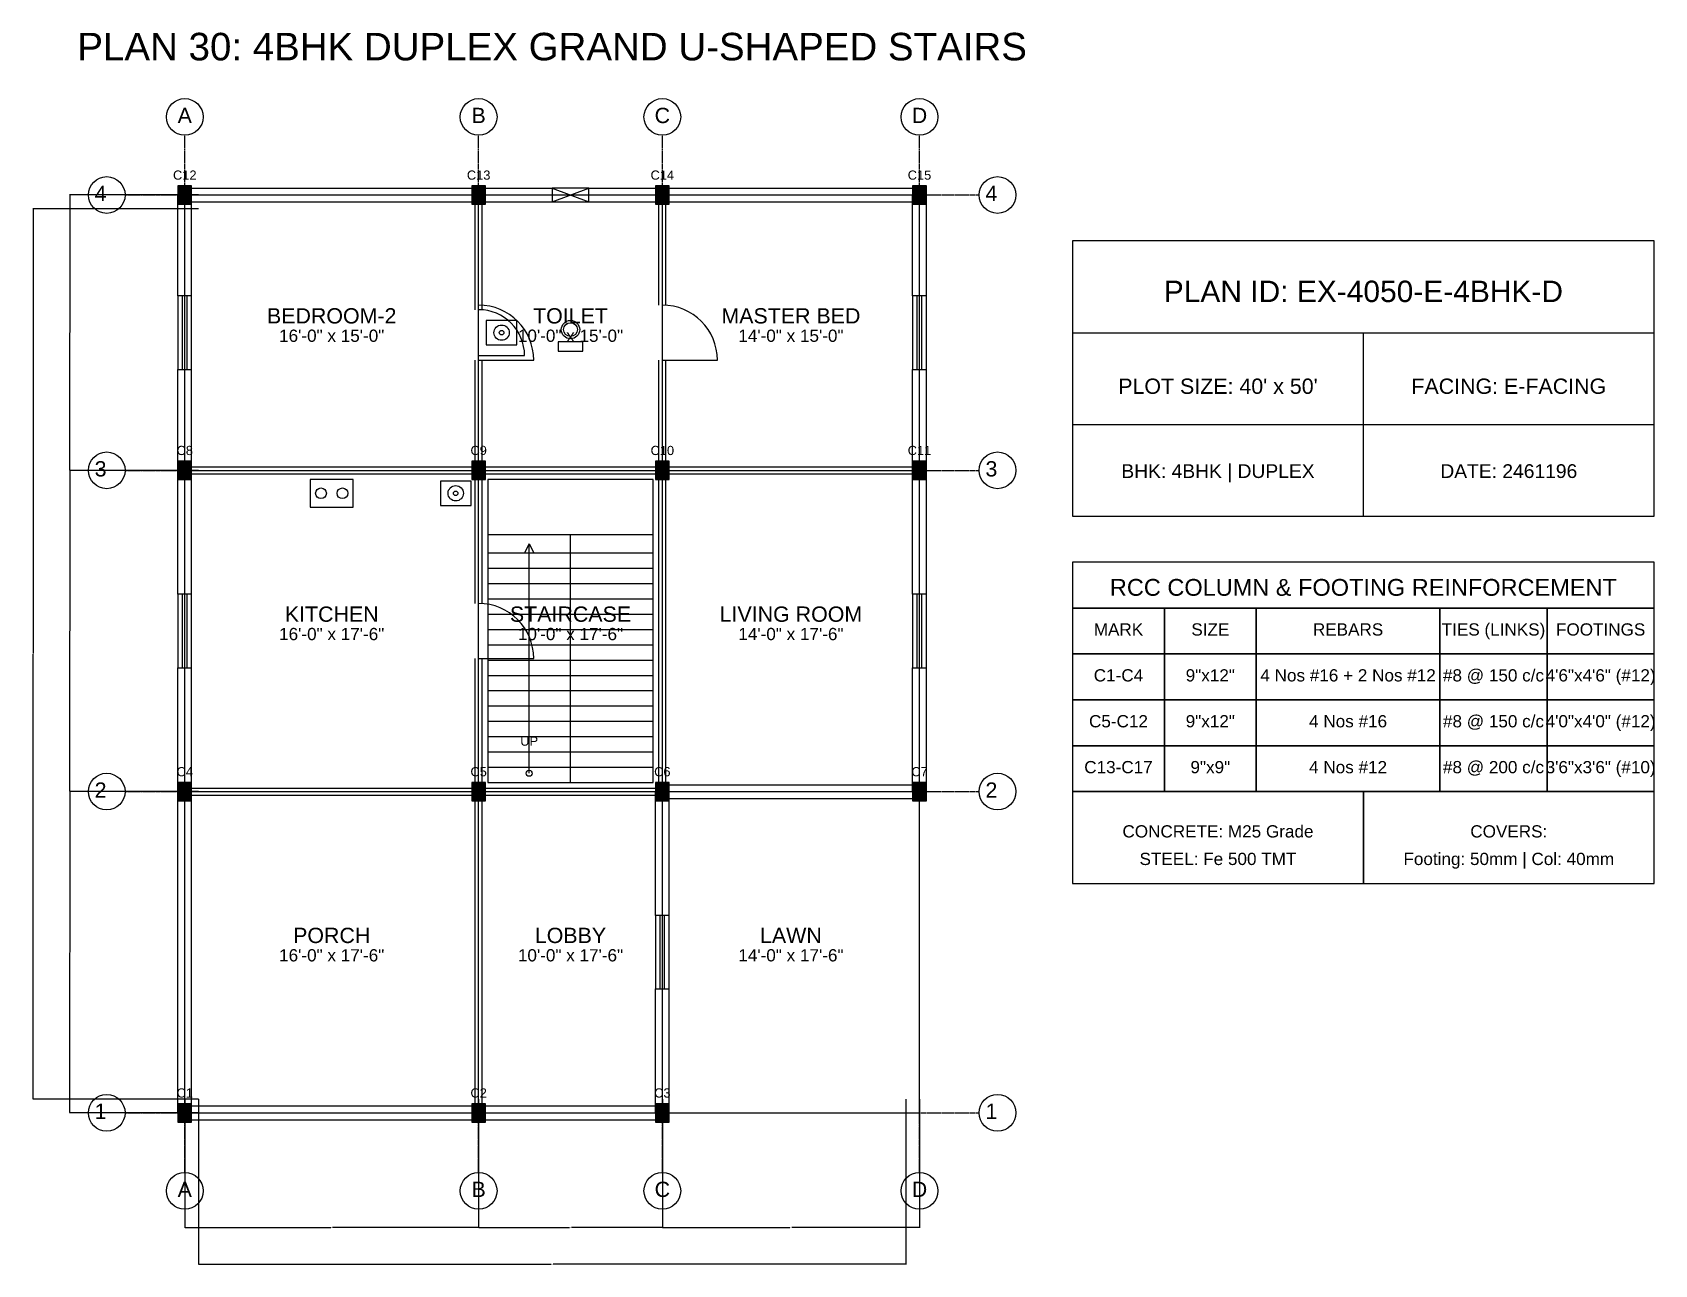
# Model space of a CAD drawing. Header units: inches. Extents: x -134 to 23580, y -99 to 23207.
# Drawn here: x 22400 to 23460, y 4901 to 5706 of the extents above; entities that cross this region are included whole.
import ezdxf
from ezdxf.enums import TextEntityAlignment as Align

# ---------------------------------------------------------------- set-up
doc = ezdxf.new("R2010")
doc.units = ezdxf.units.IN
doc.header["$MEASUREMENT"] = 0
doc.linetypes.add('CENTER', pattern=[2, 1.25, -0.25, 0.25, -0.25])
for name, color, linetype in [('A-COL-HATCH', 251, 'Continuous'), ('A-COLUMN', 1, 'Continuous'), ('A-DIM', 5, 'Continuous'), ('A-DOOR', 30, 'Continuous'), ('A-FIXTURE', 8, 'Continuous'), ('A-STAIR', 6, 'Continuous'), ('A-TEXT', 2, 'Continuous'), ('A-WALL-EXT', 7, 'Continuous'), ('A-WALL-INT', 9, 'Continuous'), ('A-WINDOW', 4, 'Continuous'), ('S-BEAM-FRAMING', 2, 'Continuous'), ('S-BUBBLE', 4, 'Continuous'), ('S-GRID-CENTER', 8, 'CENTER'), ('S-TABLE', 7, 'Continuous'), ('S-TEXT', 3, 'Continuous')]:
    doc.layers.add(name, color=color, linetype=linetype)
doc.styles.get("Standard").update_dxf_attribs({"font": 'arial.ttf'})
doc.dimstyles.get("Standard").update_dxf_attribs({"dimtxt": 0.18, "dimasz": 0.18, "dimexe": 0.18, "dimexo": 0.0625, "dimgap": 0.09, "dimtad": 0, "dimtih": 1, "dimtoh": 1, "dimdec": 4, "dimzin": 0, "dimdsep": 46, "dimtxsty": 'Standard', "dimcen": 0.09, "dimadec": 0, "dimazin": 0, "dimtfac": 1, "dimtdec": 4, "dimtofl": 0, "dimtmove": 0, "dimatfit": 3, "dimfxl": 1, "dimtolj": 1, "dimtzin": 0, "dimarcsym": 0})

msp = doc.modelspace()

# ---------------------------------------------------------------- texts
at = {"layer": 'A-TEXT'}
for s, height, p in [('PLAN 30: 4BHK DUPLEX GRAND U-SHAPED STAIRS', 18, (22740, 5688)), ('C12', 6, (22500, 5610)), ('C13', 6, (22692, 5610)), ('C14', 6, (22812, 5610)), ('C15', 6, (22980, 5610)), ('PLAN ID: EX-4050-E-4BHK-D', 14, (23270, 5530)), ('BEDROOM-2', 10, (22596, 5516)), ('TOILET', 10, (22752, 5516)), ('MASTER BED', 10, (22896, 5516)), ('16\'-0" x 15\'-0"', 8, (22596, 5504)), ('10\'-0" x 15\'-0"', 8, (22752, 5504)), ('14\'-0" x 15\'-0"', 8, (22896, 5504)), ("PLOT SIZE: 40' x 50'", 10, (23175, 5470)), ('FACING: E-FACING', 10, (23365, 5470)), ('C8', 6, (22500, 5430)), ('C9', 6, (22692, 5430)), ('C10', 6, (22812, 5430)), ('C11', 6, (22980, 5430)), ('BHK: 4BHK | DUPLEX', 9, (23175, 5415)), ('DATE: 2461196', 9, (23365, 5415)), ('KITCHEN', 10, (22596, 5321)), ('STAIRCASE', 10, (22752, 5321)), ('LIVING ROOM', 10, (22896, 5321)), ('16\'-0" x 17\'-6"', 8, (22596, 5309)), ('10\'-0" x 17\'-6"', 8, (22752, 5309)), ('14\'-0" x 17\'-6"', 8, (22896, 5309)), ('UP', 6, (22725, 5240)), ('C4', 6, (22500, 5220)), ('C5', 6, (22692, 5220)), ('C6', 6, (22812, 5220)), ('C7', 6, (22980, 5220)), ('PORCH', 10, (22596, 5111)), ('LOBBY', 10, (22752, 5111)), ('LAWN', 10, (22896, 5111)), ('16\'-0" x 17\'-6"', 8, (22596, 5099)), ('10\'-0" x 17\'-6"', 8, (22752, 5099)), ('14\'-0" x 17\'-6"', 8, (22896, 5099)), ('C1', 6, (22500, 5010)), ('C2', 6, (22692, 5010)), ('C3', 6, (22812, 5010))]:
    msp.add_text(s, height=height, dxfattribs=at).set_placement(p, align=Align.CENTER)
at = {"layer": 'S-TEXT'}
for s, height, p in [('A', 10, (22500, 5647)), ('B', 10, (22692, 5647)), ('C', 10, (22812, 5647)), ('D', 10, (22980, 5647)), ('4', 10, (22445, 5596)), ('4', 10, (23027, 5596)), ('3', 10, (22445, 5416)), ('3', 10, (23027, 5416)), ('RCC COLUMN & FOOTING REINFORCEMENT', 11, (23270, 5338)), ('MARK', 8, (23110, 5312)), ('SIZE', 8, (23170, 5312)), ('REBARS', 8, (23260, 5312)), ('TIES (LINKS)', 8, (23355, 5312)), ('FOOTINGS', 8, (23425, 5312)), ('C1-C4', 8, (23110, 5282)), ('9"x12"', 8, (23170, 5282)), ('4 Nos #16 + 2 Nos #12', 8, (23260, 5282)), ('#8 @ 150 c/c', 8, (23355, 5282)), ('4\'6"x4\'6" (#12)', 8, (23425, 5282)), ('C5-C12', 8, (23110, 5252)), ('9"x12"', 8, (23170, 5252)), ('4 Nos #16', 8, (23260, 5252)), ('#8 @ 150 c/c', 8, (23355, 5252)), ('4\'0"x4\'0" (#12)', 8, (23425, 5252)), ('C13-C17', 8, (23110, 5222)), ('9"x9"', 8, (23170, 5222)), ('4 Nos #12', 8, (23260, 5222)), ('#8 @ 200 c/c', 8, (23355, 5222)), ('3\'6"x3\'6" (#10)', 8, (23425, 5222)), ('2', 10, (22445, 5206)), ('2', 10, (23027, 5206)), ('CONCRETE: M25 Grade', 8, (23175, 5180)), ('COVERS:', 8, (23365, 5180)), ('STEEL: Fe 500 TMT', 8, (23175, 5162)), ('Footing: 50mm | Col: 40mm', 8, (23365, 5162)), ('1', 10, (22445, 4996)), ('1', 10, (23027, 4996)), ('A', 10, (22500, 4945)), ('B', 10, (22692, 4945)), ('C', 10, (22812, 4945)), ('D', 10, (22980, 4945))]:
    msp.add_text(s, height=height, dxfattribs=at).set_placement(p, align=Align.CENTER)

# ---------------------------------------------------------------- blocks, each defined once
blk = doc.blocks.new('*D284')
at = {"layer": 'A-DIM', "color": 0, "lineweight": -2, "transparency": 16777216}
for p, q in [((22500, 5008.9), (22500, 4924.8)), ((22692, 5008.9), (22692, 4924.8)), ((22500.2, 4925), (22595.4, 4925)), ((22691.8, 4925), (22596.6, 4925))]:
    blk.add_line(p, q, dxfattribs=at)
at = {"layer": 'A-DIM', "color": 0, "transparency": 16777216}
for points in [[(22500.2, 4925), (22500.2, 4925), (22500, 4925)], [(22691.8, 4925), (22691.8, 4925), (22692, 4925)]]:
    blk.add_solid(points, dxfattribs=at)
at = {"layer": 'Defpoints', "color": 0, "transparency": 16777216}
for p in [(22500, 5009), (22692, 5009), (22692, 4925)]:
    blk.add_point(p, dxfattribs=at)
at = {"layer": 'A-DIM', "color": 0, "transparency": 16777216, "insert": (22596, 4925), "char_height": 0.18, "attachment_point": 5}
blk.add_mtext('\\A1;192.0000', dxfattribs=at)
blk = doc.blocks.new('*D285')
at = {"layer": 'A-DIM', "color": 0, "lineweight": -2, "transparency": 16777216}
for p, q in [((22692, 5008.9), (22692, 4924.8)), ((22812, 5008.9), (22812, 4924.8)), ((22692.2, 4925), (22751.4, 4925)), ((22811.8, 4925), (22752.6, 4925))]:
    blk.add_line(p, q, dxfattribs=at)
at = {"layer": 'A-DIM', "color": 0, "transparency": 16777216}
for points in [[(22692.2, 4925), (22692.2, 4925), (22692, 4925)], [(22811.8, 4925), (22811.8, 4925), (22812, 4925)]]:
    blk.add_solid(points, dxfattribs=at)
at = {"layer": 'Defpoints', "color": 0, "transparency": 16777216}
for p in [(22692, 5009), (22812, 5009), (22812, 4925)]:
    blk.add_point(p, dxfattribs=at)
at = {"layer": 'A-DIM', "color": 0, "transparency": 16777216, "insert": (22752, 4925), "char_height": 0.18, "attachment_point": 5}
blk.add_mtext('\\A1;120.0000', dxfattribs=at)
blk = doc.blocks.new('*D286')
at = {"layer": 'A-DIM', "color": 0, "lineweight": -2, "transparency": 16777216}
for p, q in [((22812, 5008.9), (22812, 4924.8)), ((22980, 5008.9), (22980, 4924.8)), ((22812.2, 4925), (22895.4, 4925)), ((22979.8, 4925), (22896.6, 4925))]:
    blk.add_line(p, q, dxfattribs=at)
at = {"layer": 'A-DIM', "color": 0, "transparency": 16777216}
for points in [[(22812.2, 4925), (22812.2, 4925), (22812, 4925)], [(22979.8, 4925), (22979.8, 4925), (22980, 4925)]]:
    blk.add_solid(points, dxfattribs=at)
at = {"layer": 'Defpoints', "color": 0, "transparency": 16777216}
for p in [(22812, 5009), (22980, 5009), (22980, 4925)]:
    blk.add_point(p, dxfattribs=at)
at = {"layer": 'A-DIM', "color": 0, "transparency": 16777216, "insert": (22896, 4925), "char_height": 0.18, "attachment_point": 5}
blk.add_mtext('\\A1;168.0000', dxfattribs=at)
blk = doc.blocks.new('*D287')
at = {"layer": 'A-DIM', "color": 0, "lineweight": -2, "transparency": 16777216}
for p, q in [((22509, 5008.9375), (22509, 4900.82)), ((22971, 5008.9375), (22971, 4900.82)), ((22509.18, 4901), (22739.393206, 4901)), ((22970.82, 4901), (22740.606794, 4901))]:
    blk.add_line(p, q, dxfattribs=at)
at = {"layer": 'A-DIM', "color": 0, "transparency": 16777216}
for points in [[(22509.18, 4901.03), (22509.18, 4900.97), (22509, 4901)], [(22970.82, 4901.03), (22970.82, 4900.97), (22971, 4901)]]:
    blk.add_solid(points, dxfattribs=at)
at = {"layer": 'Defpoints', "color": 0, "transparency": 16777216}
for p in [(22509, 5009), (22971, 5009), (22971, 4901)]:
    blk.add_point(p, dxfattribs=at)
at = {"layer": 'A-DIM', "color": 0, "transparency": 16777216, "insert": (22740, 4901), "char_height": 0.18, "attachment_point": 5}
blk.add_mtext('\\A1;462.0000', dxfattribs=at)
blk = doc.blocks.new('*D288')
at = {"layer": 'A-DIM', "color": 0, "lineweight": -2, "transparency": 16777216}
for p, q in [((22508.9, 5210), (22424.8, 5210)), ((22425, 5209.8), (22425, 5105.2)), ((22425, 5000.2), (22425, 5104.8)), ((22508.9, 5000), (22424.8, 5000))]:
    blk.add_line(p, q, dxfattribs=at)
at = {"layer": 'A-DIM', "color": 0, "transparency": 16777216}
for points in [[(22425, 5209.8), (22425, 5209.8), (22425, 5210)], [(22425, 5000.2), (22425, 5000.2), (22425, 5000)]]:
    blk.add_solid(points, dxfattribs=at)
at = {"layer": 'Defpoints', "color": 0, "transparency": 16777216}
for p in [(22425, 5210), (22509, 5210), (22509, 5000)]:
    blk.add_point(p, dxfattribs=at)
at = {"layer": 'A-DIM', "color": 0, "transparency": 16777216, "insert": (22425, 5105), "char_height": 0.18, "attachment_point": 5}
blk.add_mtext('\\A1;210.0000', dxfattribs=at)
blk = doc.blocks.new('*D289')
at = {"layer": 'A-DIM', "color": 0, "lineweight": -2, "transparency": 16777216}
for p, q in [((22508.9, 5420), (22424.8, 5420)), ((22425, 5419.8), (22425, 5315.2)), ((22425, 5210.2), (22425, 5314.8)), ((22508.9, 5210), (22424.8, 5210))]:
    blk.add_line(p, q, dxfattribs=at)
at = {"layer": 'A-DIM', "color": 0, "transparency": 16777216}
for points in [[(22425, 5419.8), (22425, 5419.8), (22425, 5420)], [(22425, 5210.2), (22425, 5210.2), (22425, 5210)]]:
    blk.add_solid(points, dxfattribs=at)
at = {"layer": 'Defpoints', "color": 0, "transparency": 16777216}
for p in [(22425, 5420), (22509, 5420), (22509, 5210)]:
    blk.add_point(p, dxfattribs=at)
at = {"layer": 'A-DIM', "color": 0, "transparency": 16777216, "insert": (22425, 5315), "char_height": 0.18, "attachment_point": 5}
blk.add_mtext('\\A1;210.0000', dxfattribs=at)
blk = doc.blocks.new('*D290')
at = {"layer": 'A-DIM', "color": 0, "lineweight": -2, "transparency": 16777216}
for p, q in [((22508.9, 5600), (22424.8, 5600)), ((22425, 5599.8), (22425, 5510.2)), ((22425, 5420.2), (22425, 5509.8)), ((22508.9, 5420), (22424.8, 5420))]:
    blk.add_line(p, q, dxfattribs=at)
at = {"layer": 'A-DIM', "color": 0, "transparency": 16777216}
for points in [[(22425, 5599.8), (22425, 5599.8), (22425, 5600)], [(22425, 5420.2), (22425, 5420.2), (22425, 5420)]]:
    blk.add_solid(points, dxfattribs=at)
at = {"layer": 'Defpoints', "color": 0, "transparency": 16777216}
for p in [(22425, 5600), (22509, 5600), (22509, 5420)]:
    blk.add_point(p, dxfattribs=at)
at = {"layer": 'A-DIM', "color": 0, "transparency": 16777216, "insert": (22425, 5510), "char_height": 0.18, "attachment_point": 5}
blk.add_mtext('\\A1;180.0000', dxfattribs=at)
blk = doc.blocks.new('*D291')
at = {"layer": 'A-DIM', "color": 0, "lineweight": -2, "transparency": 16777216}
for p, q in [((22508.9, 5591), (22400.8, 5591)), ((22401, 5590.8), (22401, 5300.2)), ((22401, 5009.2), (22401, 5299.8)), ((22508.9, 5009), (22400.8, 5009))]:
    blk.add_line(p, q, dxfattribs=at)
at = {"layer": 'A-DIM', "color": 0, "transparency": 16777216}
for points in [[(22401, 5590.8), (22401, 5590.8), (22401, 5591)], [(22401, 5009.2), (22401, 5009.2), (22401, 5009)]]:
    blk.add_solid(points, dxfattribs=at)
at = {"layer": 'Defpoints', "color": 0, "transparency": 16777216}
for p in [(22401, 5591), (22509, 5591), (22509, 5009)]:
    blk.add_point(p, dxfattribs=at)
at = {"layer": 'A-DIM', "color": 0, "transparency": 16777216, "insert": (22401, 5300), "char_height": 0.18, "attachment_point": 5}
blk.add_mtext('\\A1;582.0000', dxfattribs=at)

# ---------------------------------------------------------------- dimensions: what is measured, and where the dimension line sits
at = {"layer": 'A-DIM'}
for base, p1, p2, picture, middle in [((22425, 5600), (22509, 5420), (22509, 5600), '*D290', (22425, 5510)), ((22401, 5591), (22509, 5009), (22509, 5591), '*D291', (22401, 5300)), ((22425, 5420), (22509, 5210), (22509, 5420), '*D289', (22425, 5315)), ((22425, 5210), (22509, 5000), (22509, 5210), '*D288', (22425, 5105))]:
    dim = msp.add_linear_dim(base=base, p1=p1, p2=p2, angle=90, dimstyle='Standard', dxfattribs=at)
    dim.commit()
    dim.dimension.update_dxf_attribs({"geometry": picture, "text_midpoint": middle})
for base, p1, p2, picture, middle in [((22692, 4925), (22500, 5009), (22692, 5009), '*D284', (22596, 4925)), ((22971, 4901), (22509, 5009), (22971, 5009), '*D287', (22740, 4901)), ((22812, 4925), (22692, 5009), (22812, 5009), '*D285', (22752, 4925)), ((22980, 4925), (22812, 5009), (22980, 5009), '*D286', (22896, 4925))]:
    dim = msp.add_linear_dim(base=base, p1=p1, p2=p2, dimstyle='Standard', dxfattribs=at)
    dim.commit()
    dim.dimension.update_dxf_attribs({"geometry": picture, "text_midpoint": middle})

# ---------------------------------------------------------------- linework, layer by layer
at = {"layer": 'A-COL-HATCH'}
for points in [[(22495.5, 5594), (22504.5, 5594), (22495.5, 5606), (22504.5, 5606)], [(22687.5, 5594), (22696.5, 5594), (22687.5, 5606), (22696.5, 5606)], [(22807.5, 5594), (22816.5, 5594), (22807.5, 5606), (22816.5, 5606)], [(22975.5, 5594), (22984.5, 5594), (22975.5, 5606), (22984.5, 5606)], [(22495.5, 5414), (22504.5, 5414), (22495.5, 5426), (22504.5, 5426)], [(22687.5, 5414), (22696.5, 5414), (22687.5, 5426), (22696.5, 5426)], [(22807.5, 5414), (22816.5, 5414), (22807.5, 5426), (22816.5, 5426)], [(22975.5, 5414), (22984.5, 5414), (22975.5, 5426), (22984.5, 5426)], [(22495.5, 5204), (22504.5, 5204), (22495.5, 5216), (22504.5, 5216)], [(22687.5, 5204), (22696.5, 5204), (22687.5, 5216), (22696.5, 5216)], [(22807.5, 5204), (22816.5, 5204), (22807.5, 5216), (22816.5, 5216)], [(22975.5, 5204), (22984.5, 5204), (22975.5, 5216), (22984.5, 5216)], [(22495.5, 4994), (22504.5, 4994), (22495.5, 5006), (22504.5, 5006)], [(22687.5, 4994), (22696.5, 4994), (22687.5, 5006), (22696.5, 5006)], [(22807.5, 4994), (22816.5, 4994), (22807.5, 5006), (22816.5, 5006)]]:
    msp.add_solid(points, dxfattribs=at)
at = {"layer": 'A-COLUMN'}
for points in [[(22495.5, 5594), (22504.5, 5594), (22504.5, 5606), (22495.5, 5606)], [(22687.5, 5594), (22696.5, 5594), (22696.5, 5606), (22687.5, 5606)], [(22807.5, 5594), (22816.5, 5594), (22816.5, 5606), (22807.5, 5606)], [(22975.5, 5594), (22984.5, 5594), (22984.5, 5606), (22975.5, 5606)], [(22495.5, 5414), (22504.5, 5414), (22504.5, 5426), (22495.5, 5426)], [(22687.5, 5414), (22696.5, 5414), (22696.5, 5426), (22687.5, 5426)], [(22807.5, 5414), (22816.5, 5414), (22816.5, 5426), (22807.5, 5426)], [(22975.5, 5414), (22984.5, 5414), (22984.5, 5426), (22975.5, 5426)], [(22495.5, 5204), (22504.5, 5204), (22504.5, 5216), (22495.5, 5216)], [(22687.5, 5204), (22696.5, 5204), (22696.5, 5216), (22687.5, 5216)], [(22807.5, 5204), (22816.5, 5204), (22816.5, 5216), (22807.5, 5216)], [(22975.5, 5204), (22984.5, 5204), (22984.5, 5216), (22975.5, 5216)], [(22495.5, 4994), (22504.5, 4994), (22504.5, 5006), (22495.5, 5006)], [(22687.5, 4994), (22696.5, 4994), (22696.5, 5006), (22687.5, 5006)], [(22807.5, 4994), (22816.5, 4994), (22816.5, 5006), (22807.5, 5006)]]:
    msp.add_lwpolyline(points, close=True, dxfattribs=at)
at = {"layer": 'A-DOOR'}
for p, q in [((22692, 5495), (22722, 5495)), ((22692, 5492), (22728, 5492)), ((22812, 5492), (22848, 5492)), ((22692, 5297), (22728, 5297))]:
    msp.add_line(p, q, dxfattribs=at)
for centre, radius in [((22692, 5492), 36), ((22692, 5495), 30), ((22812, 5492), 36), ((22692, 5297), 36)]:
    msp.add_arc(centre, radius, 0, 90, dxfattribs=at)
at = {"layer": 'A-FIXTURE'}
for points in [[(22697, 5502), (22717, 5502), (22717, 5518), (22697, 5518)], [(22744, 5498), (22760, 5498), (22760, 5504), (22744, 5504)], [(22582, 5396), (22610, 5396), (22610, 5414), (22582, 5414)], [(22667, 5397), (22687, 5397), (22687, 5413), (22667, 5413)]]:
    msp.add_lwpolyline(points, close=True, dxfattribs=at)
for centre, radius in [((22707, 5510), 5), ((22707, 5510), 1.5), ((22752, 5512), 6), ((22752, 5512), 4.5), ((22589, 5405), 3.5), ((22603, 5405), 3.5), ((22677, 5405), 5), ((22677, 5405), 1.5)]:
    msp.add_circle(centre, radius, dxfattribs=at)
at = {"layer": 'A-STAIR'}
for p, q in [((22698, 5378), (22806, 5378)), ((22752, 5216), (22752, 5378)), ((22698, 5366), (22752, 5366)), ((22725, 5372), (22722, 5366)), ((22725, 5222), (22725, 5372)), ((22725, 5372), (22728, 5366)), ((22752, 5366), (22806, 5366)), ((22698, 5356), (22752, 5356)), ((22752, 5356), (22806, 5356)), ((22698, 5346), (22752, 5346)), ((22752, 5346), (22806, 5346)), ((22698, 5336), (22752, 5336)), ((22752, 5336), (22806, 5336)), ((22698, 5326), (22752, 5326)), ((22752, 5326), (22806, 5326)), ((22698, 5316), (22752, 5316)), ((22752, 5316), (22806, 5316)), ((22698, 5306), (22752, 5306)), ((22752, 5306), (22806, 5306)), ((22698, 5296), (22752, 5296)), ((22752, 5296), (22806, 5296)), ((22698, 5286), (22752, 5286)), ((22752, 5286), (22806, 5286)), ((22698, 5276), (22752, 5276)), ((22752, 5276), (22806, 5276)), ((22698, 5266), (22752, 5266)), ((22752, 5266), (22806, 5266)), ((22698, 5256), (22752, 5256)), ((22698, 5246), (22752, 5246)), ((22752, 5256), (22806, 5256)), ((22752, 5246), (22806, 5246)), ((22698, 5236), (22752, 5236)), ((22752, 5236), (22806, 5236)), ((22698, 5226), (22752, 5226)), ((22752, 5226), (22806, 5226))]:
    msp.add_line(p, q, dxfattribs=at)
msp.add_lwpolyline([(22698, 5216), (22806, 5216), (22806, 5414), (22698, 5414)], close=True, dxfattribs=at)
msp.add_circle((22725, 5222), 2, dxfattribs=at)
at = {"layer": 'A-WALL-EXT'}
for p, q in [((22495.5, 5534), (22495.5, 5600)), ((22500, 5604.5), (22692, 5604.5)), ((22500, 5595.5), (22692, 5595.5)), ((22504.5, 5534), (22504.5, 5600)), ((22692, 5604.5), (22740, 5604.5)), ((22692, 5595.5), (22740, 5595.5)), ((22764, 5604.5), (22812, 5604.5)), ((22764, 5595.5), (22812, 5595.5)), ((22812, 5604.5), (22980, 5604.5)), ((22812, 5595.5), (22980, 5595.5)), ((22975.5, 5534), (22975.5, 5600)), ((22984.5, 5534), (22984.5, 5600)), ((23080, 5510), (23460, 5510)), ((23270, 5390), (23270, 5510)), ((22495.5, 5420), (22495.5, 5486)), ((22504.5, 5420), (22504.5, 5486)), ((22975.5, 5420), (22975.5, 5486)), ((22984.5, 5420), (22984.5, 5486)), ((23080, 5450), (23460, 5450)), ((22495.5, 5339), (22495.5, 5420)), ((22504.5, 5339), (22504.5, 5420)), ((22975.5, 5339), (22975.5, 5420)), ((22984.5, 5339), (22984.5, 5420)), ((22495.5, 5210), (22495.5, 5291)), ((22504.5, 5210), (22504.5, 5291)), ((22975.5, 5210), (22975.5, 5291)), ((22984.5, 5210), (22984.5, 5291)), ((22812, 5214.5), (22980, 5214.5)), ((22495.5, 5000), (22495.5, 5210)), ((22504.5, 5000), (22504.5, 5210)), ((22807.5, 5129), (22807.5, 5210)), ((22812, 5205.5), (22980, 5205.5)), ((22816.5, 5129), (22816.5, 5210)), ((22807.5, 5000), (22807.5, 5081)), ((22816.5, 5000), (22816.5, 5081)), ((22500, 5004.5), (22692, 5004.5)), ((22692, 5004.5), (22812, 5004.5)), ((22500, 4995.5), (22692, 4995.5)), ((22692, 4995.5), (22812, 4995.5))]:
    msp.add_line(p, q, dxfattribs=at)
msp.add_lwpolyline([(23080, 5390), (23460, 5390), (23460, 5570), (23080, 5570)], close=True, dxfattribs=at)
at = {"layer": 'A-WALL-INT'}
for p, q in [((22689.75, 5525), (22689.75, 5600)), ((22694.25, 5525), (22694.25, 5600)), ((22809.75, 5528), (22809.75, 5600)), ((22814.25, 5528), (22814.25, 5600)), ((22689.75, 5420), (22689.75, 5492)), ((22694.25, 5420), (22694.25, 5492)), ((22809.75, 5420), (22809.75, 5492)), ((22814.25, 5420), (22814.25, 5492)), ((22500, 5422.25), (22692, 5422.25)), ((22500, 5417.75), (22692, 5417.75)), ((22689.75, 5333), (22689.75, 5420)), ((22692, 5422.25), (22812, 5422.25)), ((22692, 5417.75), (22812, 5417.75)), ((22694.25, 5333), (22694.25, 5420)), ((22809.75, 5210), (22809.75, 5420)), ((22812, 5422.25), (22980, 5422.25)), ((22812, 5417.75), (22980, 5417.75)), ((22814.25, 5210), (22814.25, 5420)), ((22689.75, 5210), (22689.75, 5297)), ((22694.25, 5210), (22694.25, 5297)), ((22500, 5212.25), (22692, 5212.25)), ((22500, 5207.75), (22692, 5207.75)), ((22689.75, 5000), (22689.75, 5210)), ((22692, 5212.25), (22812, 5212.25)), ((22692, 5207.75), (22812, 5207.75)), ((22694.25, 5000), (22694.25, 5210))]:
    msp.add_line(p, q, dxfattribs=at)
at = {"layer": 'A-WINDOW'}
for p, q in [((22740, 5595.5), (22764, 5604.5)), ((22740, 5604.5), (22764, 5595.5)), ((22498.5, 5486), (22498.5, 5534)), ((22501.5, 5486), (22501.5, 5534)), ((22978.5, 5486), (22978.5, 5534)), ((22981.5, 5486), (22981.5, 5534)), ((22498.5, 5291), (22498.5, 5339)), ((22501.5, 5291), (22501.5, 5339)), ((22978.5, 5291), (22978.5, 5339)), ((22981.5, 5291), (22981.5, 5339)), ((22810.5, 5081), (22810.5, 5129)), ((22813.5, 5081), (22813.5, 5129))]:
    msp.add_line(p, q, dxfattribs=at)
for points in [[(22740, 5595.5), (22764, 5595.5), (22764, 5604.5), (22740, 5604.5)], [(22495.5, 5486), (22504.5, 5486), (22504.5, 5534), (22495.5, 5534)], [(22975.5, 5486), (22984.5, 5486), (22984.5, 5534), (22975.5, 5534)], [(22495.5, 5291), (22504.5, 5291), (22504.5, 5339), (22495.5, 5339)], [(22975.5, 5291), (22984.5, 5291), (22984.5, 5339), (22975.5, 5339)], [(22807.5, 5081), (22816.5, 5081), (22816.5, 5129), (22807.5, 5129)]]:
    msp.add_lwpolyline(points, close=True, dxfattribs=at)
at = {"layer": 'S-BEAM-FRAMING'}
for p, q in [((22500, 5000), (22500, 5600)), ((22500, 5600), (22980, 5600)), ((22692, 5000), (22692, 5600)), ((22812, 5000), (22812, 5600)), ((22980, 5000), (22980, 5600)), ((22500, 5420), (22980, 5420)), ((22500, 5210), (22980, 5210)), ((22500, 5000), (22980, 5000))]:
    msp.add_line(p, q, dxfattribs=at)
at = {"layer": 'S-BUBBLE'}
for centre in [(22500, 5651), (22692, 5651), (22812, 5651), (22980, 5651), (22449, 5600), (23031, 5600), (22449, 5420), (23031, 5420), (22449, 5210), (23031, 5210), (22449, 5000), (23031, 5000), (22500, 4949), (22692, 4949), (22812, 4949), (22980, 4949)]:
    msp.add_circle(centre, 12, dxfattribs=at)
at = {"layer": 'S-GRID-CENTER'}
for p, q in [((22500, 4961), (22500, 5639)), ((22692, 4961), (22692, 5639)), ((22812, 4961), (22812, 5639)), ((22980, 4961), (22980, 5639)), ((22461, 5600), (23019, 5600)), ((22461, 5420), (23019, 5420)), ((22461, 5210), (23019, 5210)), ((22461, 5000), (23019, 5000))]:
    msp.add_line(p, q, dxfattribs=at)
at = {"layer": 'S-TABLE'}
for points in [[(23080, 5330), (23460, 5330), (23460, 5360), (23080, 5360)], [(23080, 5300), (23140, 5300), (23140, 5330), (23080, 5330)], [(23140, 5300), (23200, 5300), (23200, 5330), (23140, 5330)], [(23200, 5300), (23320, 5300), (23320, 5330), (23200, 5330)], [(23320, 5300), (23390, 5300), (23390, 5330), (23320, 5330)], [(23390, 5300), (23460, 5300), (23460, 5330), (23390, 5330)], [(23080, 5270), (23140, 5270), (23140, 5300), (23080, 5300)], [(23140, 5270), (23200, 5270), (23200, 5300), (23140, 5300)], [(23200, 5270), (23320, 5270), (23320, 5300), (23200, 5300)], [(23320, 5270), (23390, 5270), (23390, 5300), (23320, 5300)], [(23390, 5270), (23460, 5270), (23460, 5300), (23390, 5300)], [(23080, 5240), (23140, 5240), (23140, 5270), (23080, 5270)], [(23140, 5240), (23200, 5240), (23200, 5270), (23140, 5270)], [(23200, 5240), (23320, 5240), (23320, 5270), (23200, 5270)], [(23320, 5240), (23390, 5240), (23390, 5270), (23320, 5270)], [(23390, 5240), (23460, 5240), (23460, 5270), (23390, 5270)], [(23080, 5210), (23140, 5210), (23140, 5240), (23080, 5240)], [(23140, 5210), (23200, 5210), (23200, 5240), (23140, 5240)], [(23200, 5210), (23320, 5210), (23320, 5240), (23200, 5240)], [(23320, 5210), (23390, 5210), (23390, 5240), (23320, 5240)], [(23390, 5210), (23460, 5210), (23460, 5240), (23390, 5240)], [(23080, 5150), (23270, 5150), (23270, 5210), (23080, 5210)], [(23270, 5150), (23460, 5150), (23460, 5210), (23270, 5210)]]:
    msp.add_lwpolyline(points, close=True, dxfattribs=at)

msp.set_redraw_order([(e.dxf.handle, doc.entitydb.next_handle()) for e in msp.query("TEXT MTEXT ATTDEF DIMENSION ARC_DIMENSION")])  # texts and dimensions are drawn at this point

doc.saveas('drawing.dxf')
